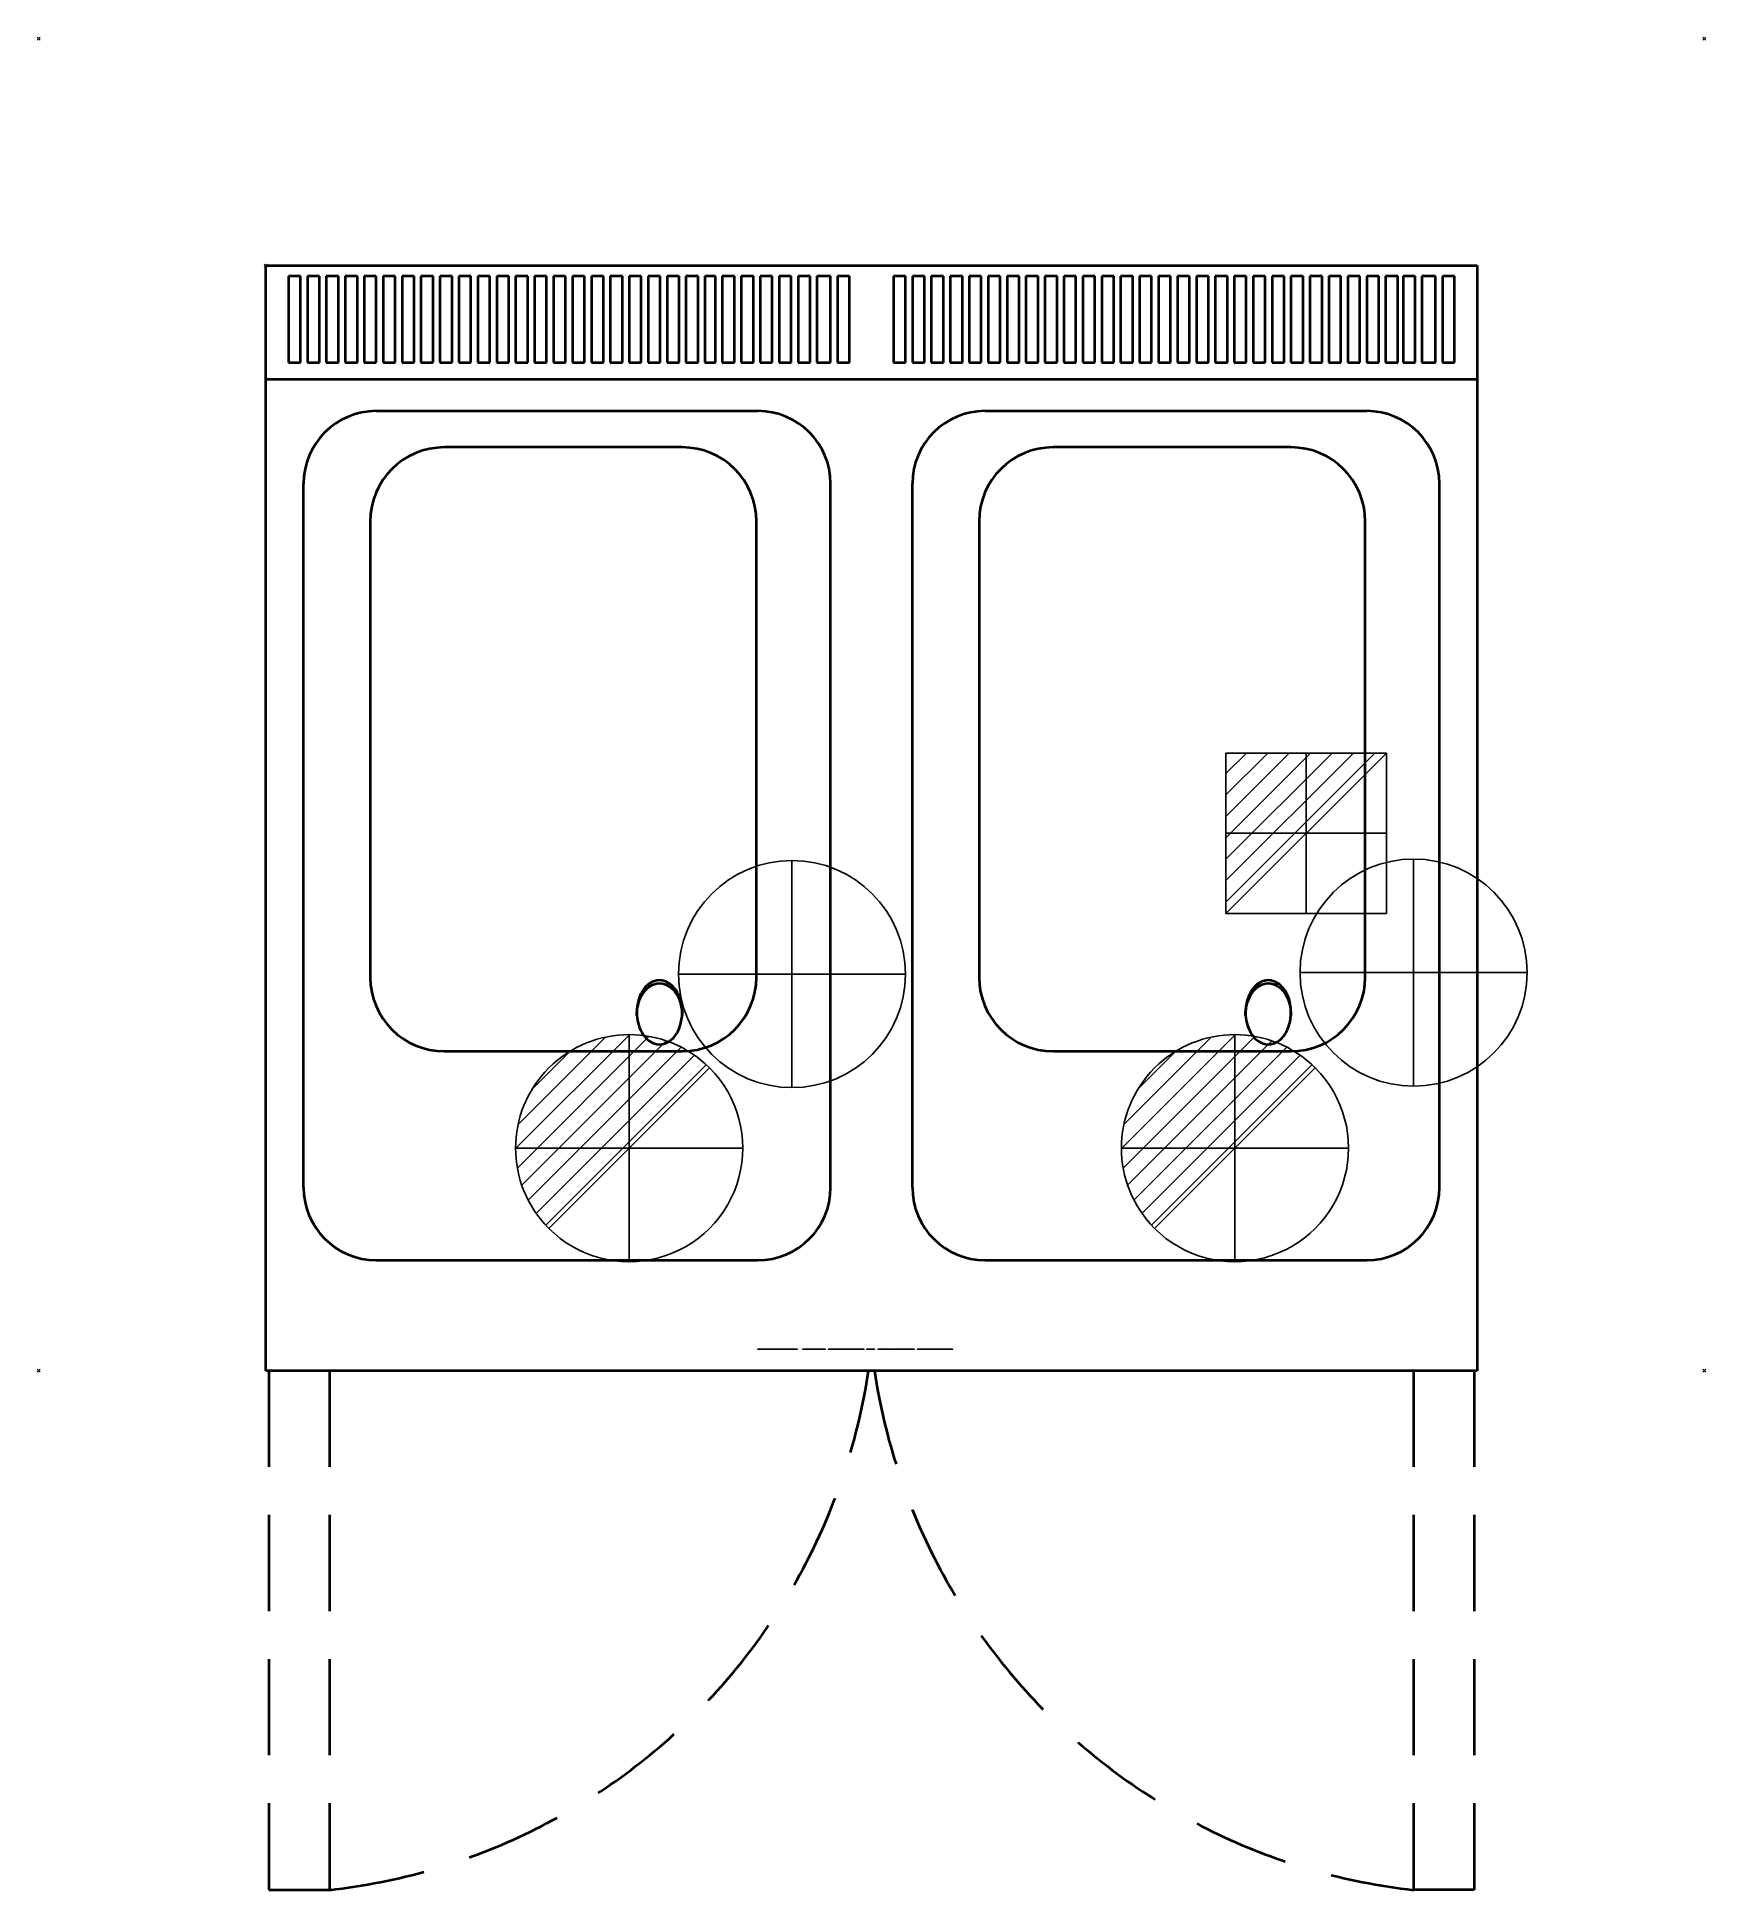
# Model space of a CAD drawing. Header units: millimetres. Extents: x -151 to 951, y -1073 to 151.
import ezdxf

# ---------------------------------------------------------------- set-up
doc = ezdxf.new("R2010")
doc.units = ezdxf.units.MM
doc.header["$PDMODE"] = 3
doc.linetypes.add('Dash', pattern=[11.999999, 6, -6])
doc.linetypes.add('NASCOSTA', pattern=[9.525, 6.35, -3.175])
doc.layers.add('IQ_200_2D', color=1, linetype='Continuous', lineweight=40)
doc.layers.add('IQ_204_2D', color=7, linetype='Dash', lineweight=40)
for name, color, linetype in [('IQ_BLACK_3D', 250, 'Continuous'), ('IQ_CON_COLDWATER_INT', 7, 'Continuous'), ('IQ_CON_DRAIN_INT', 7, 'Continuous'), ('IQ_CON_ELECTRICITY_INT', 7, 'Continuous'), ('IQ_INS_3D', 3, 'Continuous')]:
    doc.layers.add(name, color=color, linetype=linetype)

# ---------------------------------------------------------------- blocks, each defined once
blk = doc.blocks.new('*X2')
at = {"color": 0}
for p, q in [((286.774344, 2204.447934), (296.618251, 2214.291842)), ((286.774344, 2205.862148), (295.204037, 2214.291842)), ((286.774344, 2207.276361), (293.789824, 2214.291842)), ((286.774344, 2208.690575), (292.37561, 2214.291842)), ((286.774344, 2210.104788), (290.961397, 2214.291842)), ((286.774344, 2211.519002), (289.547183, 2214.291842)), ((286.774344, 2212.933216), (288.13297, 2214.291842))]:
    blk.add_line(p, q, dxfattribs=at)
blk = doc.blocks.new('ELECTRICITY')
for p, q in [((2.121, 2.121), (-2.121, 2.121)), ((-2.121, 2.121), (-2.121, -2.121)), ((-2.121, -2.121), (2.121, 2.121)), ((2.121, -2.121), (2.121, 2.121)), ((-2.121, -2.121), (2.121, -2.121))]:
    blk.add_line(p, q)
at = {"extrusion": (-1, 0, 0)}
for p, q in [((0, -2.121, 2.121), (0, 2.121, 2.121)), ((0, 2.121, -2.121), (0, -2.121, -2.121)), ((0, 2.121, 2.121), (0, 2.121, -2.121)), ((0, 2.121, -2.121), (0, -2.121, 2.121)), ((0, -2.121, -2.121), (0, -2.121, 2.121))]:
    blk.add_line(p, q, dxfattribs=at)
at = {"extrusion": (0, -1, 0)}
for p, q in [((2.121, 0, 2.121), (-2.121, 0, 2.121)), ((-2.121, 0, -2.121), (2.121, 0, -2.121)), ((-2.121, 0, 2.121), (-2.121, 0, -2.121)), ((-2.121, 0, -2.121), (2.121, 0, 2.121)), ((2.121, 0, -2.121), (2.121, 0, 2.121))]:
    blk.add_line(p, q, dxfattribs=at)
at = {"xscale": 0.4000000000000909, "yscale": 0.4000000000000909, "zscale": 0.4000000000000909}
blk.add_blockref('*X2', (-116.831, -883.595), dxfattribs=at)
at = {"extrusion": (-1, 0, 0), "xscale": 0.3999999999999773, "yscale": 0.3999999999999773, "zscale": 0.3999999999999773}
blk.add_blockref('*X2', (-116.831, -883.595), dxfattribs=at)
at = {"extrusion": (0, -1, 0), "xscale": 0.4000000000000909, "yscale": 0.4000000000000909, "zscale": 0.4000000000000909}
blk.add_blockref('*X2', (-116.831, -883.595), dxfattribs=at)
blk = doc.blocks.new('COLDWATER')
blk.add_circle((0, 0), 3)
at = {"extrusion": (-1, 0, 0)}
blk.add_circle((0, 0), 3, dxfattribs=at)
at = {"extrusion": (0, 1, 0)}
blk.add_circle((0, 0), 3, dxfattribs=at)
blk = doc.blocks.new('*X3')
at = {"color": 0}
for p, q in [((313.99, 2209.04), (321.51, 2216.55)), ((314.11, 2207.74), (322.8, 2216.44)), ((314.16, 2210.62), (319.93, 2216.39)), ((314.4, 2206.62), (323.93, 2216.15)), ((314.82, 2205.62), (324.92, 2215.72)), ((315.1, 2212.98), (317.57, 2215.44)), ((315.35, 2204.74), (325.8, 2215.19)), ((315.99, 2203.96), (326.58, 2214.56))]:
    blk.add_line(p, q, dxfattribs=at)
blk = doc.blocks.new('DRAIN')
blk.add_line((-2.121, -2.121), (2.121, 2.121))
at = {"extrusion": (-1, 0, 0)}
blk.add_line((0, 2.121, -2.121), (0, -2.121, 2.121), dxfattribs=at)
at = {"extrusion": (0, -1, 0)}
blk.add_line((-2.121, 0, -2.121), (2.121, 0, 2.121), dxfattribs=at)
for start, end in [(45, 225), (225, 45)]:
    blk.add_arc((0, 0), 3, start, end)
at = {"extrusion": (-1, 0, 0)}
for start, end in [(45, 225), (225, 45)]:
    blk.add_arc((0, 0), 3, start, end, dxfattribs=at)
at = {"extrusion": (0, -1, 0)}
for start, end in [(45, 225), (225, 45)]:
    blk.add_arc((0, 0), 3, start, end, dxfattribs=at)
at = {"xscale": 0.4000000000000909, "yscale": 0.4000000000000909, "zscale": 0.4000000000000909}
blk.add_blockref('*X3', (-128.597, -883.621), dxfattribs=at)
at = {"extrusion": (-1, 0, 0), "xscale": 0.3999999999999773, "yscale": 0.3999999999999773, "zscale": 0.3999999999999773}
blk.add_blockref('*X3', (-128.597, -883.621), dxfattribs=at)
at = {"extrusion": (0, -1, 0), "xscale": 0.4000000000000909, "yscale": 0.4000000000000909, "zscale": 0.4000000000000909}
blk.add_blockref('*X3', (-128.597, -883.621), dxfattribs=at)

msp = doc.modelspace()

# ---------------------------------------------------------------- linework, layer by layer
at = {"layer": 'IQ_200_2D'}
for p, q in [((0, 0), (800, 0)), ((0, -730), (0, 0)), ((800, 0), (800, -730)), ((800, -730), (0, -730))]:
    msp.add_line(p, q, dxfattribs=at)
at = {"layer": 'IQ_204_2D', "linetype": 'Continuous'}
for p, q in [((15, -7), (15, -64)), ((23, -7), (15, -7)), ((23, -64), (23, -7)), ((27.5, -7), (27.5, -64)), ((35.5, -7), (27.5, -7)), ((35.5, -64), (35.5, -7)), ((40, -7), (40, -64)), ((48, -7), (40, -7)), ((48, -64), (48, -7)), ((52.5, -7), (52.5, -64)), ((60.5, -7), (52.5, -7)), ((60.5, -64), (60.5, -7)), ((65, -7), (65, -64)), ((73, -7), (65, -7)), ((73, -64), (73, -7)), ((77.5, -7), (77.5, -64)), ((85.5, -7), (77.5, -7)), ((85.5, -64), (85.5, -7)), ((90, -7), (90, -64)), ((98, -7), (90, -7)), ((98, -64), (98, -7)), ((102.5, -7), (102.5, -64)), ((110.5, -7), (102.5, -7)), ((110.5, -64), (110.5, -7)), ((115, -7), (115, -64)), ((123, -7), (115, -7)), ((123, -64), (123, -7)), ((127.5, -7), (127.5, -64)), ((135.5, -7), (127.5, -7)), ((135.5, -64), (135.5, -7)), ((140, -7), (140, -64)), ((148, -7), (140, -7)), ((148, -64), (148, -7)), ((152.5, -7), (152.5, -64)), ((160.5, -7), (152.5, -7)), ((160.5, -64), (160.5, -7)), ((165, -7), (165, -64)), ((173, -7), (165, -7)), ((173, -64), (173, -7)), ((177.5, -7), (177.5, -64)), ((185.5, -7), (177.5, -7)), ((185.5, -64), (185.5, -7)), ((190, -7), (190, -64)), ((198, -7), (190, -7)), ((198, -64), (198, -7)), ((202.5, -7), (202.5, -64)), ((210.5, -7), (202.5, -7)), ((210.5, -64), (210.5, -7)), ((215, -7), (215, -64)), ((223, -7), (215, -7)), ((223, -64), (223, -7)), ((227.5, -7), (227.5, -64)), ((235.5, -7), (227.5, -7)), ((235.5, -64), (235.5, -7)), ((240, -7), (240, -64)), ((248, -7), (240, -7)), ((248, -64), (248, -7)), ((252.5, -7), (252.5, -64)), ((260.5, -7), (252.5, -7)), ((260.5, -64), (260.5, -7)), ((265, -7), (265, -64)), ((273, -7), (265, -7)), ((273, -64), (273, -7)), ((277.5, -7), (277.5, -64)), ((285.5, -7), (277.5, -7)), ((285.5, -64), (285.5, -7)), ((290, -7), (290, -64)), ((297, -7), (290, -7)), ((297, -64), (297, -7)), ((301.5, -7), (301.5, -64)), ((309.5, -7), (301.5, -7)), ((309.5, -64), (309.5, -7)), ((314, -7), (314, -64)), ((322, -7), (314, -7)), ((322, -64), (322, -7)), ((326.5, -7), (326.5, -64)), ((334.5, -7), (326.5, -7)), ((334.5, -64), (334.5, -7)), ((339, -7), (339, -64)), ((347, -7), (339, -7)), ((347, -64), (347, -7)), ((351.5, -7), (351.5, -64)), ((359.5, -7), (351.5, -7)), ((359.5, -64), (359.5, -7)), ((364, -7), (364, -64)), ((373, -7), (364, -7)), ((373, -64), (373, -7)), ((377.5, -7), (377.5, -64)), ((385.5, -7), (377.5, -7)), ((385.5, -64), (385.5, -7)), ((414.5, -7), (414.5, -64)), ((422.5, -7), (414.5, -7)), ((422.5, -64), (422.5, -7)), ((427, -7), (427, -64)), ((435, -7), (427, -7)), ((435, -64), (435, -7)), ((439.5, -7), (439.5, -64)), ((447.5, -7), (439.5, -7)), ((447.5, -64), (447.5, -7)), ((452, -7), (452, -64)), ((460, -7), (452, -7)), ((460, -64), (460, -7)), ((464.5, -7), (464.5, -64)), ((472.5, -7), (464.5, -7)), ((472.5, -64), (472.5, -7)), ((477, -7), (477, -64)), ((485, -7), (477, -7)), ((485, -64), (485, -7)), ((489.5, -7), (489.5, -64)), ((497.5, -7), (489.5, -7)), ((497.5, -64), (497.5, -7)), ((502, -7), (502, -64)), ((510, -7), (502, -7)), ((510, -64), (510, -7)), ((514.5, -7), (514.5, -64)), ((522.5, -7), (514.5, -7)), ((522.5, -64), (522.5, -7)), ((527, -7), (527, -64)), ((535, -7), (527, -7)), ((535, -64), (535, -7)), ((539.5, -7), (539.5, -64)), ((547.5, -7), (539.5, -7)), ((547.5, -64), (547.5, -7)), ((552, -7), (552, -64)), ((560, -7), (552, -7)), ((560, -64), (560, -7)), ((564.5, -7), (564.5, -64)), ((572.5, -7), (564.5, -7)), ((572.5, -64), (572.5, -7)), ((577, -7), (577, -64)), ((585, -7), (577, -7)), ((585, -64), (585, -7)), ((589.5, -7), (589.5, -64)), ((597.5, -7), (589.5, -7)), ((597.5, -64), (597.5, -7)), ((602, -7), (602, -64)), ((610, -7), (602, -7)), ((610, -64), (610, -7)), ((614.5, -7), (614.5, -64)), ((622.5, -7), (614.5, -7)), ((622.5, -64), (622.5, -7)), ((627, -7), (627, -64)), ((635, -7), (627, -7)), ((635, -64), (635, -7)), ((639.5, -7), (639.5, -64)), ((647.5, -7), (639.5, -7)), ((647.5, -64), (647.5, -7)), ((652, -7), (652, -64)), ((660, -7), (652, -7)), ((660, -64), (660, -7)), ((664.5, -7), (664.5, -64)), ((672.5, -7), (664.5, -7)), ((672.5, -64), (672.5, -7)), ((677, -7), (677, -64)), ((685, -7), (677, -7)), ((685, -64), (685, -7)), ((689.5, -7), (689.5, -64)), ((697.5, -7), (689.5, -7)), ((697.5, -64), (697.5, -7)), ((702, -7), (702, -64)), ((710, -7), (702, -7)), ((710, -64), (710, -7)), ((714.5, -7), (714.5, -64)), ((722.5, -7), (714.5, -7)), ((722.5, -64), (722.5, -7)), ((727, -7), (727, -64)), ((735, -7), (727, -7)), ((735, -64), (735, -7)), ((739.5, -7), (739.5, -64)), ((747.5, -7), (739.5, -7)), ((747.5, -64), (747.5, -7)), ((751, -7), (751, -64)), ((759, -7), (751, -7)), ((759, -64), (759, -7)), ((763.5, -7), (763.5, -64)), ((772.5, -7), (763.5, -7)), ((772.5, -64), (772.5, -7)), ((777, -7), (777, -64)), ((785, -7), (777, -7)), ((785, -64), (785, -7)), ((15, -64), (23, -64)), ((27.5, -64), (35.5, -64)), ((40, -64), (48, -64)), ((52.5, -64), (60.5, -64)), ((65, -64), (73, -64)), ((77.5, -64), (85.5, -64)), ((90, -64), (98, -64)), ((102.5, -64), (110.5, -64)), ((115, -64), (123, -64)), ((127.5, -64), (135.5, -64)), ((140, -64), (148, -64)), ((152.5, -64), (160.5, -64)), ((165, -64), (173, -64)), ((177.5, -64), (185.5, -64)), ((190, -64), (198, -64)), ((202.5, -64), (210.5, -64)), ((215, -64), (223, -64)), ((227.5, -64), (235.5, -64)), ((240, -64), (248, -64)), ((252.5, -64), (260.5, -64)), ((265, -64), (273, -64)), ((277.5, -64), (285.5, -64)), ((290, -64), (297, -64)), ((301.5, -64), (309.5, -64)), ((314, -64), (322, -64)), ((326.5, -64), (334.5, -64)), ((339, -64), (347, -64)), ((351.5, -64), (359.5, -64)), ((364, -64), (373, -64)), ((377.5, -64), (385.5, -64)), ((414.5, -64), (422.5, -64)), ((427, -64), (435, -64)), ((439.5, -64), (447.5, -64)), ((452, -64), (460, -64)), ((464.5, -64), (472.5, -64)), ((477, -64), (485, -64)), ((489.5, -64), (497.5, -64)), ((502, -64), (510, -64)), ((514.5, -64), (522.5, -64)), ((527, -64), (535, -64)), ((539.5, -64), (547.5, -64)), ((552, -64), (560, -64)), ((564.5, -64), (572.5, -64)), ((577, -64), (585, -64)), ((589.5, -64), (597.5, -64)), ((602, -64), (610, -64)), ((614.5, -64), (622.5, -64)), ((627, -64), (635, -64)), ((639.5, -64), (647.5, -64)), ((652, -64), (660, -64)), ((664.5, -64), (672.5, -64)), ((677, -64), (685, -64)), ((689.5, -64), (697.5, -64)), ((702, -64), (710, -64)), ((714.5, -64), (722.5, -64)), ((727, -64), (735, -64)), ((739.5, -64), (747.5, -64)), ((751, -64), (759, -64)), ((763.5, -64), (772.5, -64)), ((777, -64), (785, -64)), ((0, -75), (800, -75)), ((73, -96), (325, -96)), ((475, -96), (727, -96)), ((275, -120), (118, -120)), ((677, -120), (520, -120)), ((25, -609), (25, -144)), ((373, -609), (373, -144)), ((427, -609), (427, -144)), ((775, -609), (775, -144)), ((69, -169), (69, -470)), ((324, -470), (324, -169)), ((471, -169), (471, -470)), ((726, -470), (726, -169)), ((118, -519), (275, -519)), ((520, -519), (677, -519)), ((73, -657), (325, -657)), ((475, -657), (727, -657))]:
    msp.add_line(p, q, dxfattribs=at)
at = {"layer": 'IQ_204_2D', "linetype": 'NASCOSTA', "ltscale": 10}
for p, q in [((2, -730), (2, -1073)), ((42, -730), (42, -1073)), ((758, -730), (758, -1073)), ((798, -730), (798, -1073)), ((2, -1073), (42, -1073)), ((798, -1073), (758, -1073))]:
    msp.add_line(p, q, dxfattribs=at)
at = {"layer": 'IQ_204_2D', "linetype": 'Continuous'}
for centre, radius, start, end in [((73, -144), 48, 90, 180), ((325, -144), 48, 360, 90), ((475, -144), 48, 90, 180), ((727, -144), 48, 360, 90), ((118, -169), 49, 90, 180), ((275, -169), 49, 360, 90), ((520, -169), 49, 90, 180), ((677, -169), 49, 360, 90), ((118, -470), 49, 180, 270), ((275, -470), 49, 270, 360), ((520, -470), 49, 180, 270), ((677, -470), 49, 270, 360), ((73, -609), 48, 180, 270), ((325, -609), 48, 270, 360), ((475, -609), 48, 180, 270), ((727, -609), 48, 270, 360)]:
    msp.add_arc(centre, radius, start, end, dxfattribs=at)
at = {"layer": 'IQ_204_2D', "linetype": 'NASCOSTA', "ltscale": 10}
for centre, start, end in [((-3.4, -669.6), 276.4269, 351.4422), ((803.4, -669.6), 188.5578, 263.5731)]:
    msp.add_arc(centre, 406, start, end, dxfattribs=at)
at = {"layer": 'IQ_204_2D', "linetype": 'Continuous'}
for points in [[(275, -493.3), (275, -490.8), (274.4, -486.1), (272, -479.8), (268.1, -475), (262.9, -471.9), (256.5, -471.9), (250.3, -476.1), (246.7, -482.5), (245.3, -488.5), (245, -491.6), (245, -493.3)], [(245, -495.3), (245, -492.8), (245.6, -488.1), (248, -481.8), (251.9, -477), (257.1, -473.9), (263.5, -473.9), (269.7, -478.1), (273.3, -484.5), (274.7, -490.5), (275, -493.6), (275, -495.3)], [(677, -493.3), (677, -490.8), (676.4, -486.1), (674, -479.8), (670.1, -475), (664.9, -471.9), (658.5, -471.9), (652.3, -476.1), (648.7, -482.5), (647.3, -488.5), (647, -491.6), (647, -493.3)], [(647, -495.3), (647, -492.8), (647.6, -488.1), (650, -481.8), (653.9, -477), (659.1, -473.9), (665.5, -473.9), (671.7, -478.1), (675.3, -484.5), (676.7, -490.5), (677, -493.6), (677, -495.3)], [(245, -493.3), (245, -495.7), (245.6, -500.4), (248, -506.7), (251.9, -511.6), (257.1, -514.6), (263.5, -514.6), (269.7, -510.4), (273.3, -504.1), (274.7, -498), (275, -494.9), (275, -493.3)], [(647, -493.3), (647, -495.7), (647.6, -500.4), (650, -506.7), (653.9, -511.6), (659.1, -514.6), (665.5, -514.6), (671.7, -510.4), (675.3, -504.1), (676.7, -498), (677, -494.9), (677, -493.3)]]:
    msp.add_open_spline(points, degree=3, knots=[-1, -1, -1, -1, -0.892857, -0.785714, -0.678571, -0.571429, -0.428571, -0.285714, -0.142857, -0.071429, 0, 0, 0, 0], dxfattribs=at)
at = {"layer": 'IQ_INS_3D'}
for p in [(-150, 150), (950, 150), (0, 0), (-150, -730), (950, -730)]:
    msp.add_point(p, dxfattribs=at)

# ---------------------------------------------------------------- block references
at = {"layer": 'IQ_CON_COLDWATER_INT', "xscale": 25, "yscale": 25, "zscale": 25}
for p in [(347.5, -468), (758, -467)]:
    msp.add_blockref('COLDWATER', p, dxfattribs=at)
at = {"layer": 'IQ_CON_DRAIN_INT', "xscale": 25, "yscale": 25, "zscale": 25}
for p in [(240, -583), (640, -583)]:
    msp.add_blockref('DRAIN', p, dxfattribs=at)
at = {"layer": 'IQ_CON_ELECTRICITY_INT', "xscale": 25, "yscale": 25, "zscale": 25}
msp.add_blockref('ELECTRICITY', (687, -375), dxfattribs=at)

# ---------------------------------------------------------------- meshes
at = {"layer": 'IQ_BLACK_3D'}
mesh = msp.add_polyface(dxfattribs=at)
corners = [(351.1, -715.8, 690.3), (324.9, -715.8, 690.3), (324.9, -715.8, 664.2), (351.1, -715.8, 664.2), (341.5, -715.8, 665.5), (341.5, -715.8, 689.1), (344.3, -715.8, 687.8), (346.8, -715.8, 685.8), (348.6, -715.8, 683.3), (349.8, -715.8, 680.4), (350.2, -715.8, 677.3), (349.8, -715.8, 674.2), (348.6, -715.8, 671.3), (346.8, -715.8, 668.8), (344.3, -715.8, 666.8), (340.3, -715.8, 687.4), (339.6, -715.8, 684.9), (338.3, -715.8, 682.7), (336.6, -715.8, 680.8), (334.5, -715.8, 679.3), (332.2, -715.8, 678.4), (329.7, -715.8, 678), (325.8, -715.8, 678), (326.3, -715.8, 680.9), (327.5, -715.8, 683.6), (329.4, -715.8, 685.9), (331.7, -715.8, 687.7), (334.4, -715.8, 688.8), (337.3, -715.8, 689.3), (340.3, -715.8, 689.1), (329.7, -715.8, 676.6), (332.2, -715.8, 676.2), (334.5, -715.8, 675.2), (336.6, -715.8, 673.8), (338.3, -715.8, 671.9), (339.6, -715.8, 669.7), (340.3, -715.8, 667.2), (340.3, -715.8, 665.2), (337.3, -715.8, 665), (334.4, -715.8, 665.6), (331.7, -715.8, 666.8), (329.4, -715.8, 668.6), (327.5, -715.8, 671), (326.3, -715.8, 673.7), (325.8, -715.8, 676.6)]
mesh.append_faces([[corners[k] for k in face] for face in [(14, 3, 13), (41, 2, 40), (39, 2, 38), (9, 0, 8), (7, 0, 6), (6, 0, 5), (15, 5, 29), (21, 30, 20), (24, 1, 23)]], dxfattribs={"vtx0": -1, "vtx1": -1})
mesh.append_faces([[corners[k] for k in face] for face in [(4, 37, 3)]], dxfattribs={"vtx0": -1, "vtx1": -1, "vtx2": -1})
mesh.append_faces([[corners[k] for k in face] for face in [(3, 14, 4), (3, 37, 38, 2), (4, 36, 37), (17, 33, 34, 16), (3, 10, 11), (2, 41, 42), (2, 42, 43), (19, 32, 33, 18), (19, 31, 32), (20, 30, 31, 19), (0, 7, 8), (16, 4, 5, 15), (10, 3, 0), (1, 25, 26), (28, 0, 1)]], dxfattribs={"vtx0": -1, "vtx2": -1})
mesh.append_faces([[corners[k] for k in face] for face in [(12, 13, 3), (11, 12, 3), (39, 40, 2), (43, 44, 2), (9, 10, 0), (17, 18, 33), (22, 23, 1), (27, 28, 1), (26, 27, 1), (24, 25, 1), (34, 35, 16)]], dxfattribs={"vtx1": -1, "vtx2": -1})
mesh.append_faces([[corners[k] for k in face] for face in [(35, 36, 4, 16), (1, 2, 44, 22), (28, 29, 5, 0)]], dxfattribs={"vtx1": -1, "vtx2": -1, "vtx3": -1})
mesh.append_faces([[corners[k] for k in face] for face in [(44, 30, 21, 22)]], dxfattribs={"vtx1": -1, "vtx3": -1})
mesh = msp.add_polyface(dxfattribs=at)
corners = [(365, -715.8, 674.7), (365, -715.8, 677.2), (360, -715.8, 677.2), (359.8, -715.8, 677.2), (360, -715.8, 674.7), (358.9, -715.8, 674.7), (359.6, -715.8, 677.2), (359.4, -715.8, 677.3), (359.1, -715.8, 677.4), (357.9, -715.8, 675), (357, -715.8, 675.4), (358.7, -715.8, 677.6), (358.5, -715.8, 677.7), (356.3, -715.8, 676), (358.3, -715.8, 677.9), (355.7, -715.8, 676.7), (358.1, -715.8, 678.2), (355.4, -715.8, 677.6), (358, -715.8, 678.4), (357.9, -715.8, 678.8), (358.9, -715.8, 677.5), (357.8, -715.8, 681.6), (364.4, -715.8, 681.6), (364.4, -715.8, 684.1), (357.8, -715.8, 684.1), (357.8, -715.8, 687.8), (364.8, -715.8, 687.8), (364.8, -715.8, 690.3), (355.1, -715.8, 690.3), (357.8, -715.8, 679.1), (355.2, -715.8, 678.6), (357.8, -715.8, 679.6), (355.1, -715.8, 679.7), (357.1, -715.8, 665.4), (357.5, -715.8, 664.4), (357.9, -715.8, 664.6), (357.2, -715.8, 665.5), (356.9, -715.8, 665.2), (357.1, -715.8, 664.2), (358.2, -715.8, 665), (357.3, -715.8, 665.7), (358.3, -715.8, 665.4), (357.3, -715.8, 665.9), (355.6, -715.8, 664.1), (356.6, -715.8, 664.1), (356.6, -715.8, 665.1), (355.6, -715.8, 665.1), (354.5, -715.8, 662.3), (355.6, -715.8, 662.3), (356.8, -715.8, 665.2), (354.5, -715.8, 667.7), (355.6, -715.8, 666.7), (358.3, -715.8, 666.4), (357.3, -715.8, 666.1), (358.4, -715.8, 665.9), (357.2, -715.8, 666.3), (358.2, -715.8, 666.8), (357.9, -715.8, 667.2), (357.1, -715.8, 666.5), (357.5, -715.8, 667.5), (356.9, -715.8, 666.6), (357.1, -715.8, 667.6), (356.8, -715.8, 666.7), (356.6, -715.8, 667.7), (356.6, -715.8, 666.7), (364.1, -715.8, 665.2), (364.1, -715.8, 664.1), (364.9, -715.8, 664.1), (365, -715.8, 665.2), (363, -715.8, 662.3), (364.1, -715.8, 662.3), (365.2, -715.8, 665.2), (366, -715.8, 664.4), (365.4, -715.8, 665.3), (365.5, -715.8, 665.4), (363, -715.8, 667.7), (364.1, -715.8, 666.7), (365.1, -715.8, 666.7), (365.6, -715.8, 667.6), (365.1, -715.8, 667.7), (365.3, -715.8, 666.6), (366, -715.8, 667.5)]
mesh.append_faces([[corners[k] for k in face] for face in [(11, 9, 20), (18, 15, 16), (21, 32, 31), (54, 42, 41), (60, 61, 62), (71, 72, 73)]], dxfattribs={"vtx0": -1, "vtx1": -1})
mesh.append_faces([[corners[k] for k in face] for face in [(32, 21, 24, 28)]], dxfattribs={"vtx0": -1, "vtx1": -1, "vtx2": -1})
mesh.append_faces([[corners[k] for k in face] for face in [(5, 6, 7), (5, 7, 8, 9), (28, 24, 25), (33, 34, 35, 36), (37, 38, 34, 33), (36, 35, 39, 40), (41, 42, 40, 39), (38, 37, 49), (52, 53, 42, 54), (53, 52, 56), (63, 64, 62, 61), (65, 66, 67, 68), (77, 78, 79, 76), (76, 79, 75), (78, 77, 80, 81)]], dxfattribs={"vtx0": -1, "vtx2": -1})
mesh.append_faces([[corners[k] for k in face] for face in [(8, 20, 9), (74, 73, 72)]], dxfattribs={"vtx1": -1, "vtx2": -1})
mesh.append_faces([[corners[k] for k in face] for face in [(71, 68, 67, 72)]], dxfattribs={"vtx1": -1, "vtx2": -1, "vtx3": -1})
mesh.append_faces([[corners[k] for k in face] for face in [(2, 3, 4, 0), (5, 4, 3, 6), (10, 9, 11, 12), (13, 10, 12, 14), (15, 13, 14, 16), (17, 15, 18, 19), (19, 29, 30, 17), (29, 31, 32, 30), (43, 44, 45, 46), (44, 38, 49, 45), (50, 47, 46, 51), (55, 53, 56, 57), (58, 55, 57, 59), (60, 58, 59, 61), (51, 64, 63, 50), (75, 69, 65, 76)]], dxfattribs={"vtx1": -1, "vtx3": -1})
mesh.append_faces([[corners[k] for k in face] for face in [(0, 1, 2)]], dxfattribs={"vtx2": -1})
mesh.append_faces([[corners[k] for k in face] for face in [(47, 48, 43, 46), (69, 70, 66, 65)]], dxfattribs={"vtx2": -1, "vtx3": -1})
mesh.append_faces([[corners[k] for k in face] for face in [(21, 22, 23, 24), (25, 26, 27, 28)]], dxfattribs={"vtx3": -1})
mesh = msp.add_polyface(dxfattribs=at)
corners = [(366.9, -715.8, 674.7), (369.6, -715.8, 674.7), (366.9, -715.8, 682.9), (369.6, -715.8, 690.3), (366.9, -715.8, 690.3), (375.9, -715.8, 674.5), (376.7, -715.8, 676.8), (375.9, -715.8, 677), (374.6, -715.8, 674.9), (375.3, -715.8, 677.3), (373.5, -715.8, 675.6), (372.6, -715.8, 676.5), (374.8, -715.8, 677.7), (374.4, -715.8, 678.3), (374.2, -715.8, 678.9), (371.9, -715.8, 677.5), (371.5, -715.8, 678.8), (374.1, -715.8, 679.7), (371.4, -715.8, 680.3), (374.1, -715.8, 681.6), (374.5, -715.8, 682.7), (374.9, -715.8, 683.1), (372.6, -715.8, 684.3), (372, -715.8, 683.1), (371.5, -715.8, 681.8), (374.2, -715.8, 682.1), (375.4, -715.8, 683.5), (373.6, -715.8, 685.2), (374.7, -715.8, 685.8), (376, -715.8, 683.8), (375.9, -715.8, 686.2), (366, -715.8, 664.4), (364.9, -715.8, 664.1), (366, -715.8, 662.3), (367.3, -715.8, 662.3), (365.5, -715.8, 665.4), (366.3, -715.8, 664.6), (365.6, -715.8, 665.5), (365.7, -715.8, 665.7), (366.7, -715.8, 665.2), (366.9, -715.8, 665.6), (366.5, -715.8, 664.9), (365.7, -715.8, 666.1), (365.8, -715.8, 665.9), (366.9, -715.8, 666), (366.8, -715.8, 666.4), (366.6, -715.8, 666.8), (365.7, -715.8, 666.3), (366.4, -715.8, 667.2), (365.6, -715.8, 666.4), (365.4, -715.8, 666.5), (366, -715.8, 667.5), (365.3, -715.8, 666.6), (374.7, -715.8, 663.3), (374.9, -715.8, 662.3), (375.6, -715.8, 662.6), (375.1, -715.8, 663.4), (374.2, -715.8, 663.2), (374.2, -715.8, 662.2), (373.7, -715.8, 663.3), (376.2, -715.8, 663), (375.5, -715.8, 663.7), (375.7, -715.8, 664.1), (376.6, -715.8, 663.6), (373.3, -715.8, 663.4), (373.5, -715.8, 662.3), (372.8, -715.8, 662.6), (372.9, -715.8, 663.7), (372.2, -715.8, 663), (372.6, -715.8, 664.1), (371.8, -715.8, 663.6), (372.5, -715.8, 664.5), (371.5, -715.8, 664.3), (371.4, -715.8, 665), (372.4, -715.8, 665), (371.5, -715.8, 665.7), (372.5, -715.8, 665.5), (375.5, -715.8, 666.3), (375.7, -715.8, 665.9), (376.2, -715.8, 667), (375.6, -715.8, 667.4), (375.1, -715.8, 666.5), (374.9, -715.8, 667.7), (374.7, -715.8, 666.7), (374.2, -715.8, 667.8), (374.2, -715.8, 666.8), (372.6, -715.8, 665.9), (372.9, -715.8, 666.3), (372.2, -715.8, 667), (371.8, -715.8, 666.4), (373.3, -715.8, 666.5), (372.8, -715.8, 667.4), (373.5, -715.8, 667.7), (373.7, -715.8, 666.7)]
mesh.append_faces([[corners[k] for k in face] for face in [(31, 32, 33, 34)]], dxfattribs={"vtx0": -1})
mesh.append_faces([[corners[k] for k in face] for face in [(12, 10, 9), (25, 23, 19), (65, 64, 66), (77, 80, 81)]], dxfattribs={"vtx0": -1, "vtx1": -1})
mesh.append_faces([[corners[k] for k in face] for face in [(5, 6, 7, 8), (9, 10, 8, 7), (23, 25, 20), (29, 30, 28), (35, 31, 36, 37), (50, 48, 51, 52), (48, 50, 49), (53, 54, 55, 56), (57, 58, 54, 53), (58, 57, 59), (67, 68, 66, 64), (69, 70, 68, 67), (71, 72, 70, 69), (82, 83, 81, 80), (83, 82, 84, 85), (92, 93, 85, 84)]], dxfattribs={"vtx0": -1, "vtx2": -1})
mesh.append_faces([[corners[k] for k in face] for face in [(37, 36, 41, 39)]], dxfattribs={"vtx0": -1, "vtx3": -1})
mesh.append_faces([[corners[k] for k in face] for face in [(0, 1, 2)]], dxfattribs={"vtx1": -1})
mesh.append_faces([[corners[k] for k in face] for face in [(24, 18, 19, 23)]], dxfattribs={"vtx1": -1, "vtx2": -1})
mesh.append_faces([[corners[k] for k in face] for face in [(18, 16, 17, 19)]], dxfattribs={"vtx1": -1, "vtx2": -1, "vtx3": -1})
mesh.append_faces([[corners[k] for k in face] for face in [(11, 10, 12, 13), (13, 14, 15, 11), (16, 15, 14, 17), (20, 21, 22, 23), (21, 26, 27, 22), (28, 27, 26, 29), (38, 37, 39, 40), (42, 43, 44, 45), (43, 38, 40, 44), (45, 46, 47, 42), (46, 48, 49, 47), (55, 60, 61, 56), (62, 61, 60, 63), (59, 64, 65, 58), (73, 72, 71, 74), (75, 73, 74, 76), (77, 78, 79, 80), (86, 87, 88, 89), (89, 75, 76, 86), (87, 90, 91, 88), (92, 91, 90, 93)]], dxfattribs={"vtx1": -1, "vtx3": -1})
mesh.append_faces([[corners[k] for k in face] for face in [(3, 4, 2, 1)]], dxfattribs={"vtx2": -1})
mesh = msp.add_polyface(dxfattribs=at)
corners = [(379.4, -715.8, 674.7), (380.4, -715.8, 675), (378.9, -715.8, 676.9), (378.3, -715.8, 676.7), (381.3, -715.8, 675.6), (379.5, -715.8, 677.2), (378.4, -715.8, 674.5), (377.5, -715.8, 676.7), (377.4, -715.8, 674.4), (380, -715.8, 677.5), (382.2, -715.8, 676.4), (380.6, -715.8, 678), (380.2, -715.8, 681.6), (374.1, -715.8, 679.7), (382.9, -715.8, 679.7), (383, -715.8, 680.6), (382.9, -715.8, 681.8), (380.1, -715.8, 682.1), (376.7, -715.8, 676.8), (375.9, -715.8, 674.5), (374.1, -715.8, 681.6), (382.6, -715.8, 682.9), (380, -715.8, 682.5), (382.1, -715.8, 683.8), (379.7, -715.8, 683), (378.9, -715.8, 683.6), (379.4, -715.8, 683.3), (380.6, -715.8, 685.4), (379.6, -715.8, 685.9), (381.4, -715.8, 684.7), (378.5, -715.8, 686.2), (377.9, -715.8, 684), (378.4, -715.8, 683.9), (377.3, -715.8, 686.4), (377.3, -715.8, 684.1), (375.9, -715.8, 686.2), (376, -715.8, 683.8), (376.6, -715.8, 684), (390.5, -715.8, 674.3), (389.7, -715.8, 676.9), (389.1, -715.8, 674.5), (389, -715.8, 677.2), (387.8, -715.8, 674.9), (388.3, -715.8, 677.6), (386.7, -715.8, 675.6), (387.8, -715.8, 678.1), (385.7, -715.8, 676.5), (387.4, -715.8, 678.8), (387.1, -715.8, 679.5), (385, -715.8, 677.7), (384.5, -715.8, 678.9), (384.4, -715.8, 680.4), (387, -715.8, 680.4), (389.7, -715.8, 683.9), (390.5, -715.8, 683.9), (390.5, -715.8, 686.4), (389.1, -715.8, 686.3), (387.4, -715.8, 682), (385.7, -715.8, 684.2), (385, -715.8, 683.1), (387.1, -715.8, 681.2), (384.5, -715.8, 681.8), (387.8, -715.8, 682.6), (386.7, -715.8, 685.1), (387.8, -715.8, 685.8), (388.3, -715.8, 683.2), (389, -715.8, 683.6), (375.9, -715.8, 664.5), (376.6, -715.8, 663.6), (376.9, -715.8, 664.3), (376, -715.8, 665), (375.7, -715.8, 664.1), (377, -715.8, 665), (375.9, -715.8, 665.5), (376.9, -715.8, 665.7), (376.6, -715.8, 666.4), (375.7, -715.8, 665.9), (376.2, -715.8, 667), (382.8, -715.8, 665.5), (382.8, -715.8, 664.5), (384.8, -715.8, 664.5), (384.8, -715.8, 665.5), (381.7, -715.8, 662.3), (382.8, -715.8, 662.3), (381.7, -715.8, 667.7), (382.8, -715.8, 666.7), (385, -715.8, 666.7), (385, -715.8, 667.7), (390.7, -715.8, 663.8), (389.6, -715.8, 664), (389.7, -715.8, 663.7), (389.8, -715.8, 663.3)]
mesh.append_faces([[corners[k] for k in face] for face in [(9, 4, 10, 11), (78, 79, 80, 81)]], dxfattribs={"vtx0": -1})
mesh.append_faces([[corners[k] for k in face] for face in [(6, 7, 8), (5, 4, 9), (25, 28, 32), (29, 24, 23), (34, 33, 37), (38, 39, 40), (47, 46, 45), (77, 76, 75)]], dxfattribs={"vtx0": -1, "vtx1": -1})
mesh.append_faces([[corners[k] for k in face] for face in [(84, 79, 78, 85)]], dxfattribs={"vtx0": -1, "vtx1": -1, "vtx3": -1})
mesh.append_faces([[corners[k] for k in face] for face in [(12, 15, 16, 17), (18, 19, 8, 7), (13, 12, 20), (17, 16, 21, 22), (23, 24, 22, 21), (30, 31, 32, 28), (31, 30, 33, 34), (35, 36, 37, 33), (41, 42, 40, 39), (42, 41, 43, 44), (45, 46, 44, 43), (51, 48, 52), (57, 58, 59, 60), (58, 57, 62, 63), (51, 52, 60), (64, 65, 66, 56), (56, 66, 53), (65, 64, 63, 62), (67, 68, 69, 70), (68, 67, 71), (72, 73, 70, 69), (73, 72, 74), (75, 76, 73, 74)]], dxfattribs={"vtx0": -1, "vtx2": -1})
mesh.append_faces([[corners[k] for k in face] for face in [(12, 13, 14, 15), (88, 89, 90, 91)]], dxfattribs={"vtx0": -1, "vtx3": -1})
mesh.append_faces([[corners[k] for k in face] for face in [(50, 49, 48, 51), (61, 51, 60, 59)]], dxfattribs={"vtx1": -1, "vtx2": -1})
mesh.append_faces([[corners[k] for k in face] for face in [(0, 1, 2, 3), (1, 4, 5, 2), (6, 0, 3, 7), (25, 26, 27, 28), (26, 24, 29, 27), (47, 48, 49, 46), (53, 54, 55, 56)]], dxfattribs={"vtx1": -1, "vtx3": -1})
mesh.append_faces([[corners[k] for k in face] for face in [(82, 83, 79, 84)]], dxfattribs={"vtx2": -1})
mesh.append_faces([[corners[k] for k in face] for face in [(85, 86, 87, 84)]], dxfattribs={"vtx3": -1})
mesh = msp.add_polyface(dxfattribs=at)
corners = [(393, -715.8, 674.8), (394.1, -715.8, 675.4), (392.2, -715.8, 677.1), (391.4, -715.8, 676.9), (391.8, -715.8, 674.5), (390.5, -715.8, 676.8), (390.5, -715.8, 674.3), (389.7, -715.8, 676.9), (395.1, -715.8, 676.3), (392.8, -715.8, 677.5), (393.4, -715.8, 678), (392.8, -715.8, 683.2), (393.4, -715.8, 682.7), (395.1, -715.8, 684.4), (394.1, -715.8, 685.3), (391.4, -715.8, 683.9), (392.2, -715.8, 683.6), (393, -715.8, 686), (391.8, -715.8, 686.3), (390.5, -715.8, 686.4), (390.5, -715.8, 683.9), (397.6, -715.8, 676.6), (398.2, -715.8, 675.9), (400.1, -715.8, 677.9), (399.9, -715.8, 678.1), (399.8, -715.8, 678.4), (397.2, -715.8, 677.4), (399.6, -715.8, 678.7), (396.9, -715.8, 678.3), (399.5, -715.8, 679.1), (399.5, -715.8, 679.6), (396.8, -715.8, 679.4), (399.5, -715.8, 683.6), (399.5, -715.8, 686), (399.5, -715.8, 690.3), (396.8, -715.8, 690.3), (391.4, -715.8, 663.3), (391.4, -715.8, 662.3), (393.1, -715.8, 662.3), (393.1, -715.8, 663.3), (391.2, -715.8, 663.3), (391, -715.8, 662.3), (391.1, -715.8, 663.4), (390.3, -715.8, 662.7), (390.6, -715.8, 662.5), (390.8, -715.8, 663.6), (389.8, -715.8, 663.3), (390, -715.8, 662.9), (390.9, -715.8, 663.5), (392.9, -715.8, 664.6), (392.9, -715.8, 665.6), (390.7, -715.8, 665.6), (390.7, -715.8, 664.6), (390.7, -715.8, 666.7), (393, -715.8, 666.7), (393, -715.8, 667.7), (389.6, -715.8, 667.7), (389.6, -715.8, 664), (390.7, -715.8, 663.8), (399.1, -715.8, 662.2), (399.5, -715.8, 663.2), (399.2, -715.8, 663.2), (398.6, -715.8, 662.3), (398.7, -715.8, 663.4), (397.9, -715.8, 662.8), (398.2, -715.8, 662.5), (398.5, -715.8, 663.6), (397.6, -715.8, 663.1), (399, -715.8, 663.3), (398.4, -715.8, 663.8), (398.2, -715.8, 664), (397.4, -715.8, 663.5), (398.6, -715.8, 664.9), (399, -715.8, 664.7), (399.2, -715.8, 665.8), (399.1, -715.8, 665.9), (399, -715.8, 665.9), (398.9, -715.8, 666), (398.2, -715.8, 665.2), (397.9, -715.8, 665.6), (398.9, -715.8, 666.1), (397.8, -715.8, 666.1), (398.8, -715.8, 666.2), (398.8, -715.8, 666.4), (397.8, -715.8, 666.6), (398.9, -715.8, 666.5), (398.9, -715.8, 666.6), (398, -715.8, 667.2), (397.9, -715.8, 667), (398.6, -715.8, 667.6), (399, -715.8, 666.7), (399.1, -715.8, 666.7), (399, -715.8, 667.7), (398.2, -715.8, 667.3), (397.8, -715.8, 666.8)]
mesh.append_faces([[corners[k] for k in face] for face in [(36, 37, 38, 39)]], dxfattribs={"vtx0": -1})
mesh.append_faces([[corners[k] for k in face] for face in [(29, 28, 27), (58, 46, 45), (63, 62, 68), (76, 72, 75)]], dxfattribs={"vtx0": -1, "vtx1": -1})
mesh.append_faces([[corners[k] for k in face] for face in [(25, 26, 21, 24), (27, 28, 26, 25), (37, 36, 40, 41), (41, 40, 42), (45, 46, 47, 48), (48, 47, 43, 42), (59, 60, 61, 62), (66, 67, 64, 63), (79, 77, 80, 81), (81, 82, 83, 84), (81, 80, 82), (89, 90, 91, 92), (93, 86, 90, 89), (86, 93, 87)]], dxfattribs={"vtx0": -1, "vtx2": -1})
mesh.append_faces([[corners[k] for k in face] for face in [(31, 30, 32, 33), (57, 58, 52, 51)]], dxfattribs={"vtx0": -1, "vtx2": -1, "vtx3": -1})
mesh.append_faces([[corners[k] for k in face] for face in [(42, 43, 44, 41), (63, 64, 65, 62)]], dxfattribs={"vtx0": -1, "vtx3": -1})
mesh.append_faces([[corners[k] for k in face] for face in [(10, 9, 8)]], dxfattribs={"vtx1": -1})
mesh.append_faces([[corners[k] for k in face] for face in [(61, 68, 62), (66, 69, 67), (79, 78, 77), (88, 94, 85)]], dxfattribs={"vtx1": -1, "vtx2": -1})
mesh.append_faces([[corners[k] for k in face] for face in [(0, 1, 2, 3), (4, 0, 3, 5), (6, 4, 5, 7), (1, 8, 9, 2), (15, 16, 17, 18), (16, 11, 14, 17), (18, 19, 20, 15), (21, 22, 23, 24), (29, 30, 31, 28), (56, 57, 51, 53), (72, 73, 74, 75), (76, 77, 78, 72), (85, 86, 87, 88), (94, 84, 83, 85)]], dxfattribs={"vtx1": -1, "vtx3": -1})
mesh.append_faces([[corners[k] for k in face] for face in [(49, 50, 51, 52)]], dxfattribs={"vtx2": -1})
mesh.append_faces([[corners[k] for k in face] for face in [(11, 12, 13, 14), (33, 34, 35, 31), (53, 54, 55, 56), (69, 70, 71, 67)]], dxfattribs={"vtx3": -1})
mesh = msp.add_polyface(dxfattribs=at)
corners = [(401.5, -715.8, 677.2), (400.8, -715.8, 674.7), (402, -715.8, 674.7), (401.8, -715.8, 677.2), (402, -715.8, 677.2), (401.3, -715.8, 677.3), (401, -715.8, 677.3), (399.8, -715.8, 674.9), (398.2, -715.8, 675.9), (398.9, -715.8, 675.3), (400.3, -715.8, 677.7), (400.1, -715.8, 677.9), (400.6, -715.8, 677.5), (400.8, -715.8, 677.4), (401.9, -715.8, 683.6), (401.9, -715.8, 686), (399.5, -715.8, 686), (399.5, -715.8, 683.6), (404.2, -715.8, 674.7), (406.9, -715.8, 674.7), (406.9, -715.8, 680.6), (404.2, -715.8, 686), (407, -715.8, 681.4), (407.2, -715.8, 682), (407.5, -715.8, 682.6), (406.9, -715.8, 684.3), (406.9, -715.8, 686), (400.6, -715.8, 662.5), (401.1, -715.8, 662.8), (400.2, -715.8, 663.5), (400, -715.8, 663.3), (401.3, -715.8, 663.1), (400.3, -715.8, 663.5), (401.4, -715.8, 663.5), (400.3, -715.8, 663.6), (400.1, -715.8, 662.3), (399.7, -715.8, 663.2), (400.4, -715.8, 663.7), (401.4, -715.8, 663.8), (401.4, -715.8, 664.2), (400.4, -715.8, 663.8), (401.3, -715.8, 664.6), (400.3, -715.8, 663.9), (400.3, -715.8, 664), (401, -715.8, 664.9), (400.2, -715.8, 664.1), (400.7, -715.8, 665.1), (400.1, -715.8, 664.2), (399.6, -715.8, 664.5), (400.4, -715.8, 665.3), (399.8, -715.8, 665.6), (399.5, -715.8, 663.2), (399.1, -715.8, 662.2), (399.5, -715.8, 662.2), (399, -715.8, 664.7), (399.2, -715.8, 665.8), (400.2, -715.8, 666.5), (400.4, -715.8, 666.3), (400.9, -715.8, 667.2), (400.6, -715.8, 667.4), (399.9, -715.8, 666.6), (400.3, -715.8, 667.6), (399.7, -715.8, 666.7), (399.9, -715.8, 667.8), (399.4, -715.8, 667.8), (399.4, -715.8, 666.8), (399, -715.8, 667.7), (399.2, -715.8, 666.8), (399.1, -715.8, 666.7), (401.2, -715.8, 666.8), (406.9, -715.8, 663.4), (406.1, -715.8, 662.8), (406.4, -715.8, 662.5), (406.8, -715.8, 662.3), (406.7, -715.8, 663.6), (405.8, -715.8, 663.1), (406.5, -715.8, 663.8), (406.4, -715.8, 664), (405.6, -715.8, 663.5), (406.1, -715.8, 665.6), (407.1, -715.8, 666), (407.1, -715.8, 666.1), (406, -715.8, 666.1), (406.4, -715.8, 665.2), (407, -715.8, 666.2), (407, -715.8, 666.4), (406, -715.8, 666.6), (407.1, -715.8, 666.5), (407.1, -715.8, 666.6), (406.2, -715.8, 667.2), (406.1, -715.8, 667), (406, -715.8, 666.8), (406.4, -715.8, 667.3)]
mesh.append_faces([[corners[k] for k in face] for face in [(3, 2, 4), (58, 57, 69)]], dxfattribs={"vtx0": -1})
mesh.append_faces([[corners[k] for k in face] for face in [(12, 7, 13), (42, 41, 43), (35, 36, 53), (49, 47, 46), (89, 88, 92)]], dxfattribs={"vtx0": -1, "vtx1": -1})
mesh.append_faces([[corners[k] for k in face] for face in [(0, 1, 2, 3), (1, 5, 6, 7), (7, 6, 13), (21, 20, 22), (21, 22, 23), (43, 41, 44, 45), (46, 47, 45, 44), (51, 52, 53, 36), (64, 65, 62, 63), (66, 67, 65, 64), (74, 75, 71, 70), (79, 80, 81, 82), (82, 84, 85, 86)]], dxfattribs={"vtx0": -1, "vtx2": -1})
mesh.append_faces([[corners[k] for k in face] for face in [(70, 71, 72, 73)]], dxfattribs={"vtx0": -1, "vtx3": -1})
mesh.append_faces([[corners[k] for k in face] for face in [(26, 21, 25)]], dxfattribs={"vtx1": -1})
mesh.append_faces([[corners[k] for k in face] for face in [(0, 5, 1), (68, 67, 66), (74, 76, 75), (79, 83, 80), (90, 91, 87)]], dxfattribs={"vtx1": -1, "vtx2": -1})
mesh.append_faces([[corners[k] for k in face] for face in [(23, 24, 25, 21)]], dxfattribs={"vtx1": -1, "vtx2": -1, "vtx3": -1})
mesh.append_faces([[corners[k] for k in face] for face in [(8, 9, 10, 11), (9, 7, 12, 10), (27, 28, 29, 30), (28, 31, 32, 29), (31, 33, 34, 32), (35, 27, 30, 36), (37, 34, 33, 38), (38, 39, 40, 37), (39, 41, 42, 40), (48, 47, 49, 50), (54, 48, 50, 55), (56, 57, 58, 59), (60, 56, 59, 61), (62, 60, 61, 63), (87, 88, 89, 90), (91, 86, 85, 87)]], dxfattribs={"vtx1": -1, "vtx3": -1})
mesh.append_faces([[corners[k] for k in face] for face in [(14, 15, 16, 17), (18, 19, 20, 21)]], dxfattribs={"vtx2": -1})
mesh.append_faces([[corners[k] for k in face] for face in [(76, 77, 78, 75)]], dxfattribs={"vtx3": -1})
mesh = msp.add_polyface(dxfattribs=at)
corners = [(407.5, -715.8, 682.6), (408, -715.8, 683.1), (406.9, -715.8, 684.3), (407.8, -715.8, 685.5), (408.5, -715.8, 683.4), (409.2, -715.8, 683.6), (408.5, -715.8, 685.9), (407.3, -715.8, 685), (409.3, -715.8, 686.1), (409.9, -715.8, 683.7), (410.3, -715.8, 686.2), (411.1, -715.8, 686.2), (411.1, -715.8, 683.6), (413.8, -715.8, 675.6), (414.9, -715.8, 674.9), (415.4, -715.8, 677.6), (414.9, -715.8, 678.1), (412.8, -715.8, 676.5), (414.5, -715.8, 678.8), (414.3, -715.8, 679.5), (412.1, -715.8, 677.7), (411.6, -715.8, 678.9), (414.2, -715.8, 680.3), (411.6, -715.8, 681.7), (411.5, -715.8, 680.3), (414.9, -715.8, 682.6), (415.4, -715.8, 683.1), (413.8, -715.8, 685), (412.8, -715.8, 684.1), (414.5, -715.8, 681.9), (412.1, -715.8, 683), (414.3, -715.8, 681.2), (408.8, -715.8, 662.5), (409.3, -715.8, 662.8), (408.4, -715.8, 663.5), (408.2, -715.8, 663.3), (409.5, -715.8, 663.1), (408.5, -715.8, 663.5), (409.6, -715.8, 663.5), (408.5, -715.8, 663.6), (408.3, -715.8, 662.3), (407.9, -715.8, 663.2), (408.5, -715.8, 663.7), (409.6, -715.8, 663.8), (409.6, -715.8, 664.2), (408.6, -715.8, 663.8), (409.5, -715.8, 664.6), (408.5, -715.8, 663.9), (408.5, -715.8, 664), (409.2, -715.8, 664.9), (408.4, -715.8, 664.1), (408.9, -715.8, 665.1), (408.3, -715.8, 664.2), (407.8, -715.8, 664.5), (408.6, -715.8, 665.3), (408, -715.8, 665.6), (407.7, -715.8, 663.2), (407.2, -715.8, 662.2), (407.7, -715.8, 662.2), (407.4, -715.8, 663.2), (406.8, -715.8, 662.3), (407.2, -715.8, 663.3), (407.2, -715.8, 664.7), (407.4, -715.8, 665.8), (406.9, -715.8, 663.4), (408.4, -715.8, 666.5), (408.6, -715.8, 666.3), (409.1, -715.8, 667.2), (408.8, -715.8, 667.4), (406.8, -715.8, 664.9), (407.3, -715.8, 665.9), (408.1, -715.8, 666.6), (408.4, -715.8, 667.6), (407.8, -715.8, 666.7), (408, -715.8, 667.8), (407.6, -715.8, 667.8), (407.5, -715.8, 666.8), (407.2, -715.8, 667.7), (407.4, -715.8, 666.8), (407.3, -715.8, 666.7), (409.4, -715.8, 666.8), (407.2, -715.8, 665.9), (407.1, -715.8, 666), (406.4, -715.8, 665.2), (406, -715.8, 666.1), (407.1, -715.8, 666.1), (407, -715.8, 666.2), (406.7, -715.8, 667.6), (407.2, -715.8, 666.7), (406.4, -715.8, 667.3), (407.1, -715.8, 666.6)]
mesh.append_faces([[corners[k] for k in face] for face in [(67, 66, 80)]], dxfattribs={"vtx0": -1})
mesh.append_faces([[corners[k] for k in face] for face in [(29, 30, 31), (47, 46, 48), (40, 41, 58), (64, 60, 61), (81, 69, 70), (54, 52, 51)]], dxfattribs={"vtx0": -1, "vtx1": -1})
mesh.append_faces([[corners[k] for k in face] for face in [(3, 4, 5, 6), (2, 1, 4, 7), (23, 22, 31, 30), (48, 46, 49, 50), (51, 52, 50, 49), (56, 57, 58, 41), (57, 56, 59, 60), (75, 76, 73, 74), (77, 78, 76, 75), (84, 85, 86), (87, 88, 79, 77), (89, 90, 88, 87)]], dxfattribs={"vtx0": -1, "vtx2": -1})
mesh.append_faces([[corners[k] for k in face] for face in [(22, 23, 24, 21)]], dxfattribs={"vtx0": -1, "vtx3": -1})
mesh.append_faces([[corners[k] for k in face] for face in [(0, 1, 2), (10, 8, 9, 11), (3, 7, 4), (59, 61, 60), (79, 78, 77)]], dxfattribs={"vtx1": -1, "vtx2": -1})
mesh.append_faces([[corners[k] for k in face] for face in [(8, 6, 5, 9), (13, 14, 15, 16), (17, 13, 16, 18), (18, 19, 20, 17), (21, 20, 19, 22), (25, 26, 27, 28), (29, 25, 28, 30), (32, 33, 34, 35), (33, 36, 37, 34), (36, 38, 39, 37), (40, 32, 35, 41), (42, 39, 38, 43), (43, 44, 45, 42), (44, 46, 47, 45), (53, 52, 54, 55), (62, 53, 55, 63), (65, 66, 67, 68), (69, 62, 63, 70), (71, 65, 68, 72), (73, 71, 72, 74), (81, 82, 83, 69)]], dxfattribs={"vtx1": -1, "vtx3": -1})
mesh.append_faces([[corners[k] for k in face] for face in [(9, 12, 11)]], dxfattribs={"vtx2": -1})
mesh = msp.add_polyface(dxfattribs=at)
corners = [(419.1, -715.8, 674.5), (420.4, -715.8, 674.9), (419.2, -715.8, 677.1), (418.5, -715.8, 676.9), (421.5, -715.8, 675.6), (419.9, -715.8, 677.6), (417.7, -715.8, 674.3), (417.7, -715.8, 676.8), (416.8, -715.8, 676.9), (420.4, -715.8, 678.1), (422.5, -715.8, 676.5), (420.8, -715.8, 678.8), (421.1, -715.8, 679.5), (423.2, -715.8, 677.7), (423.7, -715.8, 678.9), (421.2, -715.8, 680.3), (416.1, -715.8, 677.1), (416.2, -715.8, 674.5), (414.9, -715.8, 674.9), (415.4, -715.8, 677.6), (423.9, -715.8, 680.3), (423.7, -715.8, 681.7), (423.2, -715.8, 683), (421.1, -715.8, 681.2), (420.4, -715.8, 682.6), (420.8, -715.8, 681.9), (422.5, -715.8, 684.1), (421.5, -715.8, 685), (419.9, -715.8, 683.1), (420.4, -715.8, 685.7), (419.2, -715.8, 683.5), (419.1, -715.8, 686.2), (417.7, -715.8, 686.3), (418.5, -715.8, 683.8), (415.4, -715.8, 683.1), (416.1, -715.8, 683.5), (414.9, -715.8, 685.7), (413.8, -715.8, 685), (416.8, -715.8, 683.8), (417.7, -715.8, 683.9), (416.2, -715.8, 686.2), (414.2, -715.8, 667.7), (414.2, -715.8, 662.3), (415.3, -715.8, 662.3), (415.3, -715.8, 667.7), (424.1, -715.8, 663.8), (423.7, -715.8, 663.5), (424.3, -715.8, 662.6), (424.9, -715.8, 663), (423.3, -715.8, 663.4), (423.6, -715.8, 662.3), (422.9, -715.8, 662.2), (425.3, -715.8, 663.6), (424.3, -715.8, 664.1), (425.6, -715.8, 664.3), (424.5, -715.8, 664.6), (422.9, -715.8, 663.3), (422.1, -715.8, 662.3), (422.4, -715.8, 663.4), (421.5, -715.8, 662.6), (421.7, -715.8, 663.8), (420.9, -715.8, 663), (422, -715.8, 663.5), (421.4, -715.8, 664.1), (420.4, -715.8, 663.6), (421.2, -715.8, 664.6), (420.1, -715.8, 664.3), (421.2, -715.8, 665), (420, -715.8, 665), (425.6, -715.8, 665.7), (425.3, -715.8, 666.4), (424.5, -715.8, 665.4), (424.5, -715.8, 665), (424.3, -715.8, 665.8), (424.9, -715.8, 667), (424.1, -715.8, 666.2), (424.3, -715.8, 667.4), (423.7, -715.8, 666.5), (423.3, -715.8, 666.6), (423.6, -715.8, 667.7), (422.9, -715.8, 666.7), (422.9, -715.8, 667.8), (422.4, -715.8, 666.6), (421.4, -715.8, 665.8), (420.4, -715.8, 666.4), (420.1, -715.8, 665.7), (421.2, -715.8, 665.4), (421.7, -715.8, 666.2), (420.9, -715.8, 667), (422.1, -715.8, 667.7), (422, -715.8, 666.5), (421.5, -715.8, 667.4)]
mesh.append_faces([[corners[k] for k in face] for face in [(41, 42, 43, 44)]])
mesh.append_faces([[corners[k] for k in face] for face in [(50, 49, 51), (71, 70, 73), (80, 81, 82)]], dxfattribs={"vtx0": -1, "vtx1": -1})
mesh.append_faces([[corners[k] for k in face] for face in [(6, 7, 8), (9, 4, 10, 11), (12, 13, 14, 15), (13, 12, 11, 10), (4, 9, 5), (32, 39, 33), (54, 55, 53, 52), (56, 57, 51, 49), (57, 56, 58, 59), (60, 61, 59, 62), (59, 58, 62), (63, 64, 61, 60), (65, 66, 64, 63), (66, 65, 67, 68), (74, 75, 73, 70), (76, 77, 75, 74), (83, 84, 85, 86), (68, 67, 86, 85), (89, 90, 82, 81), (90, 89, 91)]], dxfattribs={"vtx0": -1, "vtx2": -1})
mesh.append_faces([[corners[k] for k in face] for face in [(20, 21, 15, 14)]], dxfattribs={"vtx1": -1, "vtx2": -1})
mesh.append_faces([[corners[k] for k in face] for face in [(0, 1, 2, 3), (1, 4, 5, 2), (6, 0, 3, 7), (8, 16, 17, 6), (18, 17, 16, 19), (21, 22, 23, 15), (24, 25, 26, 27), (25, 23, 22, 26), (28, 24, 27, 29), (30, 28, 29, 31), (31, 32, 33, 30), (34, 35, 36, 37), (38, 39, 32, 40), (40, 36, 35, 38), (45, 46, 47, 48), (46, 49, 50, 47), (48, 52, 53, 45), (69, 70, 71, 72), (78, 77, 76, 79), (80, 78, 79, 81), (83, 87, 88, 84), (91, 88, 87, 90)]], dxfattribs={"vtx1": -1, "vtx3": -1})
mesh = msp.add_polyface(dxfattribs=at)
corners = [(425.5, -715.8, 674.7), (428.2, -715.8, 674.7), (425.5, -715.8, 683.2), (428.2, -715.8, 690.3), (425.5, -715.8, 690.3), (438.1, -715.8, 674.9), (437.1, -715.8, 677.3), (436.7, -715.8, 677.1), (437.3, -715.8, 674.6), (436.4, -715.8, 677), (436.4, -715.8, 674.4), (438.8, -715.8, 675.3), (437.4, -715.8, 677.6), (437.6, -715.8, 678), (439.4, -715.8, 675.9), (439.9, -715.8, 676.5), (440.3, -715.8, 677.3), (435.9, -715.8, 676.9), (435.5, -715.8, 674.4), (435.5, -715.8, 676.9), (434.6, -715.8, 677), (433.7, -715.8, 674.6), (434.5, -715.8, 674.4), (435, -715.8, 676.9), (433.9, -715.8, 677.3), (432.1, -715.8, 675.3), (432.9, -715.8, 674.9), (434.2, -715.8, 677.1), (431.5, -715.8, 675.8), (433.6, -715.8, 677.6), (433.3, -715.8, 677.9), (431, -715.8, 676.5), (430.6, -715.8, 677.3), (440.6, -715.8, 678.2), (437.8, -715.8, 678.4), (437.9, -715.8, 678.9), (440.7, -715.8, 679.2), (440.7, -715.8, 686), (437.9, -715.8, 679.4), (437.9, -715.8, 686), (433.1, -715.8, 678.4), (430.4, -715.8, 678.1), (433, -715.8, 678.8), (430.3, -715.8, 679.2), (433, -715.8, 679.4), (430.3, -715.8, 686), (433, -715.8, 686), (450.6, -715.8, 674.7), (453.5, -715.8, 674.7), (450.9, -715.8, 678.3), (447.7, -715.8, 678.7), (449.2, -715.8, 680.7), (446.2, -715.8, 680.7), (443.9, -715.8, 677.4), (441.9, -715.8, 674.7), (444.8, -715.8, 674.7), (447.7, -715.8, 682.6), (451.3, -715.8, 683.5), (450.1, -715.8, 686), (453.1, -715.8, 686), (444, -715.8, 683.7), (445.2, -715.8, 686), (442.3, -715.8, 686), (424.5, -715.8, 664.6), (425.6, -715.8, 664.3), (425.7, -715.8, 665), (424.5, -715.8, 665), (425.6, -715.8, 665.7), (433.9, -715.8, 662.3), (435, -715.8, 662.3), (433.9, -715.8, 664.2), (431.5, -715.8, 665.7), (430.3, -715.8, 662.3), (431.5, -715.8, 662.3), (430.3, -715.8, 667.7), (435, -715.8, 667.7), (433.9, -715.8, 667.7), (431.4, -715.8, 667.7), (443.2, -715.8, 663.5), (443.7, -715.8, 662.3), (444.9, -715.8, 662.3), (442.7, -715.8, 664.6), (439.4, -715.8, 662.3), (440.6, -715.8, 662.3), (441.2, -715.8, 663.5), (441.7, -715.8, 664.6), (442.5, -715.8, 667.7), (442.2, -715.8, 665.7), (441.8, -715.8, 667.7), (450.4, -715.8, 663.3), (449.3, -715.8, 662.3), (452.5, -715.8, 662.3), (452.5, -715.8, 663.3), (450.4, -715.8, 667.7), (449.3, -715.8, 667.7)]
mesh.append_faces([[corners[k] for k in face] for face in [(45, 44, 46), (70, 69, 75, 76), (89, 90, 91, 92)]], dxfattribs={"vtx0": -1})
mesh.append_faces([[corners[k] for k in face] for face in [(29, 25, 24)]], dxfattribs={"vtx0": -1, "vtx1": -1})
mesh.append_faces([[corners[k] for k in face] for face in [(56, 52, 51)]], dxfattribs={"vtx0": -1, "vtx1": -1, "vtx2": -1})
mesh.append_faces([[corners[k] for k in face] for face in [(50, 51, 52, 53)]], dxfattribs={"vtx0": -1, "vtx1": -1, "vtx3": -1})
mesh.append_faces([[corners[k] for k in face] for face in [(5, 6, 7, 8), (9, 10, 8, 7), (6, 5, 11, 12), (17, 18, 10, 9), (12, 11, 14, 13), (18, 17, 19), (20, 21, 22, 23), (24, 25, 26, 27), (27, 26, 21, 20), (23, 22, 18, 19), (32, 30, 40, 41), (42, 43, 41, 40), (44, 45, 43, 42), (50, 49, 51), (56, 51, 57, 58), (63, 64, 65, 66), (66, 65, 67), (86, 87, 81, 80), (87, 86, 88), (85, 84, 78, 81)]], dxfattribs={"vtx0": -1, "vtx2": -1})
mesh.append_faces([[corners[k] for k in face] for face in [(13, 14, 15, 16)]], dxfattribs={"vtx0": -1, "vtx3": -1})
mesh.append_faces([[corners[k] for k in face] for face in [(0, 1, 2), (39, 38, 37), (59, 58, 57)]], dxfattribs={"vtx1": -1})
mesh.append_faces([[corners[k] for k in face] for face in [(31, 28, 30, 32), (68, 69, 70, 71), (77, 74, 71, 70)]], dxfattribs={"vtx1": -1, "vtx2": -1})
mesh.append_faces([[corners[k] for k in face] for face in [(28, 25, 29, 30), (16, 33, 34, 13), (35, 34, 33, 36), (36, 37, 38, 35), (60, 52, 56, 61), (88, 82, 85, 87)]], dxfattribs={"vtx1": -1, "vtx3": -1})
mesh.append_faces([[corners[k] for k in face] for face in [(3, 4, 2, 1), (47, 48, 49, 50), (61, 62, 60), (72, 73, 71, 74)]], dxfattribs={"vtx2": -1})
mesh.append_faces([[corners[k] for k in face] for face in [(78, 79, 80, 81), (82, 83, 84, 85)]], dxfattribs={"vtx2": -1, "vtx3": -1})
mesh.append_faces([[corners[k] for k in face] for face in [(53, 54, 55, 50), (89, 93, 94, 90)]], dxfattribs={"vtx3": -1})

doc.saveas('drawing.dxf')
